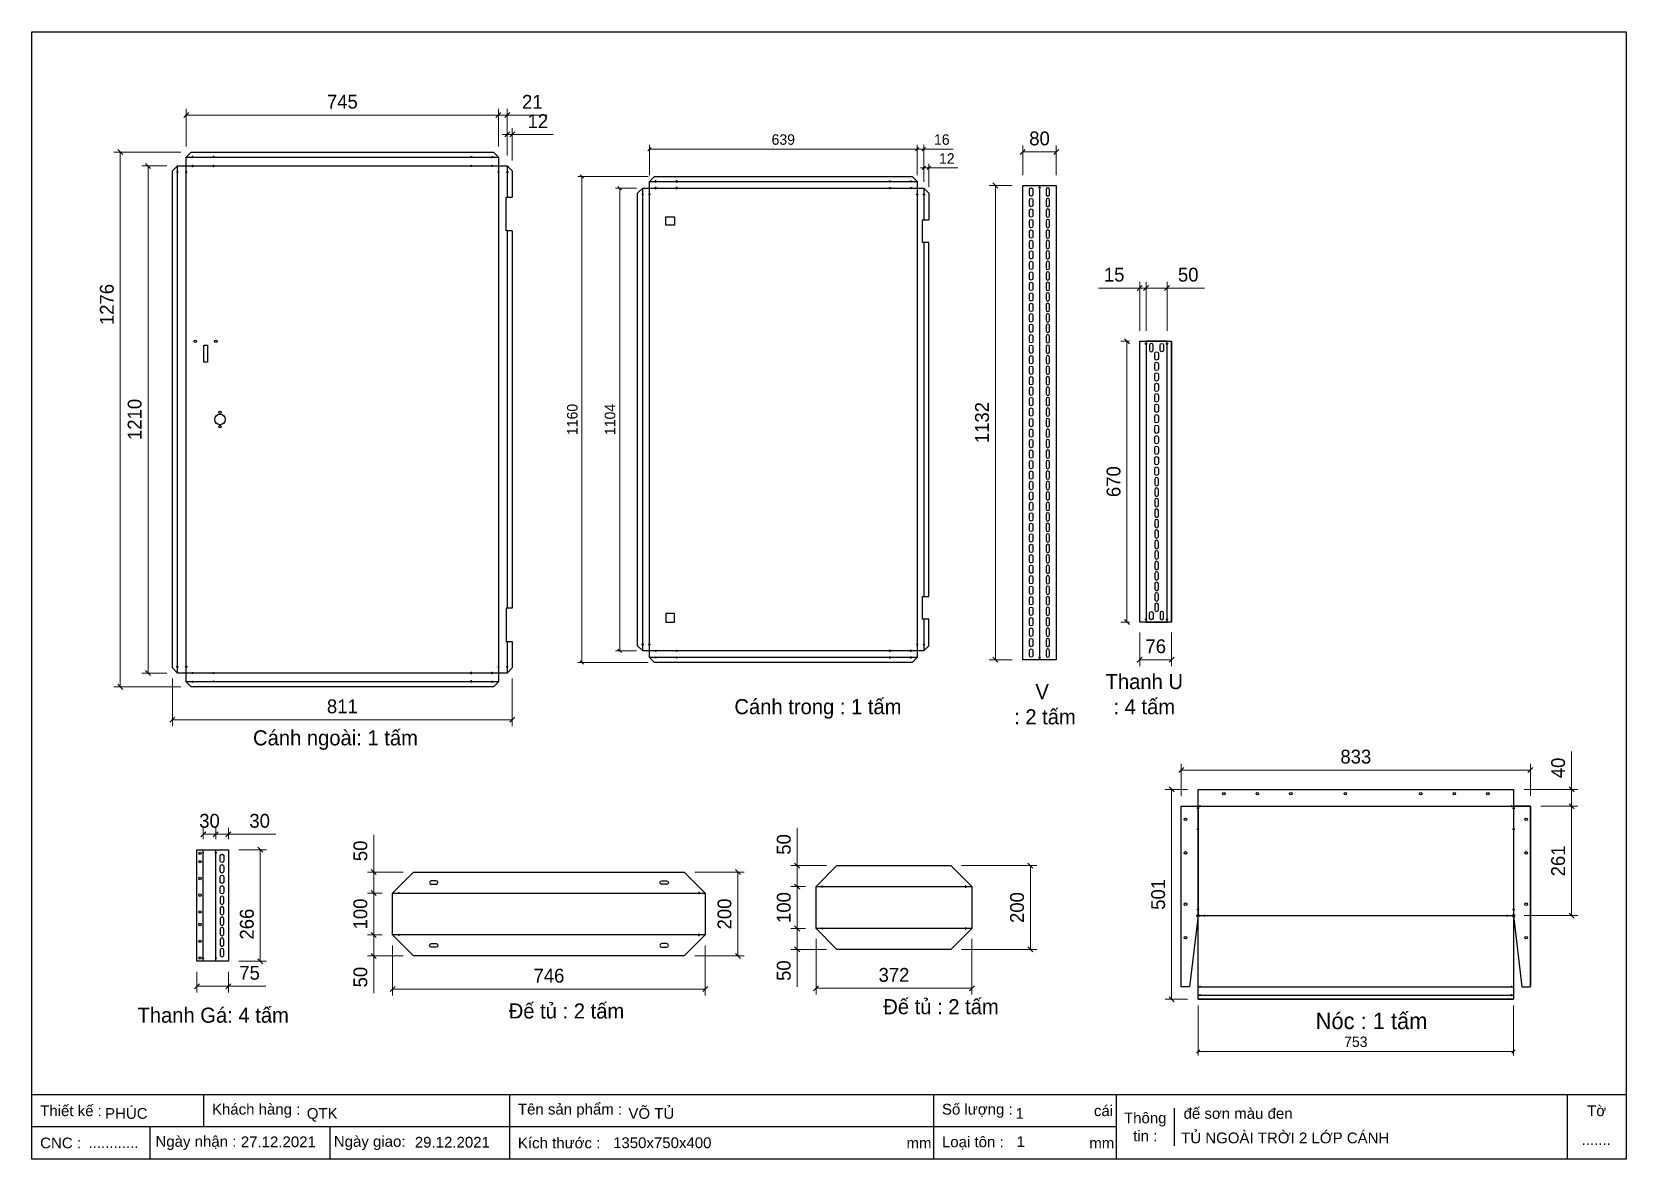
# Model space of a CAD drawing. Header units: millimetres. Extents: x 0 to 3804, y 0 to 2690.
import ezdxf

# ---------------------------------------------------------------- set-up
doc = ezdxf.new("R2010")
doc.units = ezdxf.units.MM
doc.layers.add('CNC', color=7, linetype='Continuous')
doc.layers.add('DIM', color=253, linetype='Continuous')
doc.styles.add('Arial', font='arial.ttf')
doc.dimstyles.new('Dim-25', dxfattribs={"dimtxt": 25, "dimasz": 8, "dimexe": 10, "dimexo": 15, "dimgap": 10, "dimtad": 1, "dimdec": 0, "dimtxsty": 'Standard', "dimblk": 'OBLIQUE', "dimcen": 10, "dimclrd": 5, "dimclre": 5, "dimclrt": 3, "dimazin": 3, "dimtfac": 1, "dimtdec": 0, "dimtmove": 0, "dimatfit": 3, "dimldrblk": 'OBLIQUE', "dimlwd": 9, "dimlwe": 9})
doc.dimstyles.new('Dim-33', dxfattribs={"dimtxt": 33, "dimasz": 12, "dimexe": 15, "dimexo": 25, "dimgap": 15, "dimtad": 1, "dimdec": 0, "dimtxsty": 'Standard', "dimblk": 'OBLIQUE', "dimcen": 10, "dimclrd": 5, "dimclre": 5, "dimclrt": 3, "dimazin": 3, "dimtfac": 1, "dimtdec": 0, "dimtmove": 0, "dimatfit": 3, "dimldrblk": 'OPEN30', "dimlwd": 9, "dimlwe": 9})

msp = doc.modelspace()

# ---------------------------------------------------------------- texts
at = {"color": 2, "attachment_point": 5}
for s, insert, char_height, width in [('Thanh U \\P: 4 tấm', (2654.3, 1109.2), 36, 775), ('V\\P : 2 tấm', (2410.6, 1085.1), 36, 775), ('Cánh trong : 1 tấm', (1875.6, 1074.2), 36, 775), ('Cánh ngoài: 1 tấm', (724.4, 999.8), 36, 575.974), ('Đế tủ : 2 tấm', (2169.3, 363.5), 36, 875), ('Thanh Gá: 4 tấm', (432.6, 343.2), 36, 775), ('Đế tủ : 2 tấm', (1275.6, 353.3), 36, 775), ('Nóc : 1 tấm', (3196.5, 329.4), 39, 974)]:
    msp.add_mtext(s, dxfattribs=dict(at, insert=insert, char_height=char_height, width=width))

# ---------------------------------------------------------------- blocks, each defined once
blk = doc.blocks.new('*D1')
at = {"color": 0, "linetype": 'ByBlock', "lineweight": -2}
for p, q in [((1690.5, 678.9), (1678.5, 690.9)), ((1678.5, 490.9), (1690.5, 478.9))]:
    blk.add_line(p, q, dxfattribs=at)
at = {"layer": 'Defpoints', "color": 0, "transparency": 16777216}
for p in [(1556.7, 684.9), (1556.7, 484.9), (1684.5, 484.9)]:
    blk.add_point(p, dxfattribs=at)
at = {"layer": 'DIM', "color": 5, "lineweight": 9, "transparency": 16777216}
for p, q in [((1581.7, 684.9), (1699.5, 684.9)), ((1684.5, 684.9), (1684.5, 484.9)), ((1581.7, 484.9), (1699.5, 484.9))]:
    blk.add_line(p, q, dxfattribs=at)
at = {"layer": 'DIM', "color": 3, "transparency": 16777216, "insert": (1652.7, 584.9), "char_height": 33, "attachment_point": 5, "rotation": 90}
blk.add_mtext('200', dxfattribs=at)
blk = doc.blocks.new('_Oblique')
at = {"color": 0, "linetype": 'ByBlock', "lineweight": -2}
blk.add_line((-0.5, -0.5), (0.5, 0.5), dxfattribs=at)
blk = doc.blocks.new('_Open30')
at = {"color": 0, "linetype": 'ByBlock', "lineweight": -2}
for p, q in [((-1, 0.27), (0, 0)), ((0, 0), (-1, -0.27)), ((0, 0), (-1, 0))]:
    blk.add_line(p, q, dxfattribs=at)
blk = doc.blocks.new('*D2')
at = {"color": 0, "linetype": 'ByBlock', "lineweight": -2}
for p, q in [((866.7, 411.7), (854.7, 399.7)), ((1600.7, 399.7), (1612.7, 411.7))]:
    blk.add_line(p, q, dxfattribs=at)
at = {"layer": 'Defpoints', "color": 0, "transparency": 16777216}
for p in [(860.7, 534.9), (1606.7, 534.9), (1606.7, 405.7)]:
    blk.add_point(p, dxfattribs=at)
at = {"layer": 'DIM', "color": 5, "lineweight": 9, "transparency": 16777216}
for p, q in [((860.7, 509.9), (860.7, 390.7)), ((1606.7, 509.9), (1606.7, 390.7)), ((860.7, 405.7), (1606.7, 405.7))]:
    blk.add_line(p, q, dxfattribs=at)
at = {"layer": 'DIM', "color": 3, "transparency": 16777216, "insert": (1233.7, 437.6), "char_height": 33, "attachment_point": 5}
blk.add_mtext('746', dxfattribs=at)
blk = doc.blocks.new('*D3')
at = {"color": 0, "linetype": 'ByBlock', "lineweight": -2}
for p, q in [((821.8, 628.9), (809.8, 640.9)), ((809.8, 540.9), (821.8, 528.9))]:
    blk.add_line(p, q, dxfattribs=at)
at = {"layer": 'Defpoints', "color": 0, "transparency": 16777216}
for p in [(860.7, 634.9), (815.8, 534.9), (860.7, 534.9)]:
    blk.add_point(p, dxfattribs=at)
at = {"layer": 'DIM', "color": 5, "lineweight": 9, "transparency": 16777216}
for p, q in [((835.7, 634.9), (800.8, 634.9)), ((815.8, 634.9), (815.8, 534.9)), ((835.7, 534.9), (800.8, 534.9))]:
    blk.add_line(p, q, dxfattribs=at)
at = {"layer": 'DIM', "color": 3, "transparency": 16777216, "insert": (783.9, 584.9), "char_height": 33, "attachment_point": 5, "rotation": 90}
blk.add_mtext('100', dxfattribs=at)
blk = doc.blocks.new('*D4')
at = {"color": 0, "linetype": 'ByBlock', "lineweight": -2}
for p, q in [((821.8, 678.9), (809.8, 690.9)), ((809.8, 640.9), (821.8, 628.9))]:
    blk.add_line(p, q, dxfattribs=at)
at = {"layer": 'Defpoints', "color": 0, "transparency": 16777216}
for p in [(815.8, 684.9), (910.7, 684.9), (860.7, 634.9)]:
    blk.add_point(p, dxfattribs=at)
at = {"layer": 'DIM', "color": 5, "lineweight": 9, "transparency": 16777216}
for p, q in [((815.8, 684.9), (815.8, 774)), ((885.7, 684.9), (800.8, 684.9)), ((815.8, 634.9), (815.8, 684.9)), ((835.7, 634.9), (800.8, 634.9))]:
    blk.add_line(p, q, dxfattribs=at)
at = {"layer": 'DIM', "color": 3, "transparency": 16777216, "insert": (783.9, 735.5), "char_height": 33, "attachment_point": 5, "rotation": 90}
blk.add_mtext('50', dxfattribs=at)
blk = doc.blocks.new('*D5')
at = {"color": 0, "linetype": 'ByBlock', "lineweight": -2}
for p, q in [((821.8, 528.9), (809.8, 540.9)), ((809.8, 490.9), (821.8, 478.9))]:
    blk.add_line(p, q, dxfattribs=at)
at = {"layer": 'Defpoints', "color": 0, "transparency": 16777216}
for p in [(860.7, 534.9), (815.8, 484.9), (910.7, 484.9)]:
    blk.add_point(p, dxfattribs=at)
at = {"layer": 'DIM', "color": 5, "lineweight": 9, "transparency": 16777216}
for p, q in [((835.7, 534.9), (800.8, 534.9)), ((815.8, 534.9), (815.8, 484.9)), ((885.7, 484.9), (800.8, 484.9)), ((815.8, 484.9), (815.8, 395.7))]:
    blk.add_line(p, q, dxfattribs=at)
at = {"layer": 'DIM', "color": 3, "transparency": 16777216, "insert": (783.9, 434.3), "char_height": 33, "attachment_point": 5, "rotation": 90}
blk.add_mtext('50', dxfattribs=at)
blk = doc.blocks.new('ovan8.5x20')
at = {"layer": 'CNC', "color": 2, "lineweight": -3}
for p, q in [((5.7, 4.2), (-5.8, 4.2)), ((-5.8, -4.2), (5.7, -4.2))]:
    blk.add_line(p, q, dxfattribs=at)
for centre, start, end in [((-5.8, 0), 90, 270), ((5.7, 0), 270, 90)]:
    blk.add_arc(centre, 4.25, start, end, dxfattribs=at)
blk = doc.blocks.new('f3daunguoc')
at = {"layer": 'CNC', "color": 2, "lineweight": -3}
blk.add_circle((0, 0), 1.5, dxfattribs=at)
blk = doc.blocks.new('KHUNG CHUẨN')
at = {"color": 7}
for p, q in [((19889.2, -28535.2), (16919.2, -28535.2)), ((17239.2, -28535.2), (17239.2, -28595.2)), ((17809.2, -28535.2), (17809.2, -28655.2)), ((18599.2, -28535.2), (18599.2, -28655.2)), ((18939.2, -28535.2), (18939.2, -28655.2)), ((19779.2, -28535.2), (19779.2, -28655.2)), ((19047.6, -28560.2), (19047.6, -28630.2)), ((18939.2, -28595.2), (16919.2, -28595.2)), ((17139.2, -28595.2), (17139.2, -28655.2)), ((17474.2, -28595.2), (17474.2, -28655.2))]:
    blk.add_line(p, q, dxfattribs=at)
blk.add_lwpolyline([(16919.2, -26555.2), (19889.2, -26555.2), (19889.2, -28655.2), (16919.2, -28655.2)], close=True, dxfattribs=at)
at = {"color": 2, "char_height": 20, "style": 'Arial'}
for s, insert, width, attachment_point in [('  Thiết kế :', (16919.2, -28565.2), 917.634, 4), ('  Khách hàng :', (17239.2, -28565.2), 917.634, 4), ('  Tên sản phẩm :', (17809.2, -28565.2), 917.634, 4), ('  Số lượng :', (18599.2, -28565.2), 917.634, 4), ('cái', (18897.9, -28565.2), 63.517, 4), ('Thông\\Ptin :', (18993.4, -28595.2), 108.311, 5), ('Tờ', (19834.2, -28565.2), 110, 5), ('  CNC :', (16919.2, -28625.2), 917.634, 4), ('  Ngày nhận :', (17134, -28625.2), 556.651, 4), ('  Ngày giao:', (17466.3, -28625.2), 556.651, 4), ('  Kích thước :', (17809.2, -28625.2), 917.634, 4), ('mm', (18548.6, -28625.2), 73.831, 4), ('  Loại tôn :', (18599.2, -28625.2), 917.634, 4), ('mm', (18889.2, -28625.2), 917.634, 4)]:
    blk.add_mtext(s, dxfattribs=dict(at, insert=insert, width=width, attachment_point=attachment_point))
at = {"color": 3, "style": 'Arial'}
for tag, p in [('#01', (17055.6, -28580.1)), ('#02', (17431.4, -28580.1)), ('#03', (18030.6, -28580.1)), ('#08', (18751.7, -28580.1)), ('#10', (19064.8, -28580.1)), ('#04', (17024.8, -28634.6)), ('#05', (17308.5, -28633)), ('#06', (17632.7, -28633.7)), ('#07', (18002, -28634.7)), ('#09', (18753.8, -28632.6)), ('#11', (19060.3, -28625.7)), ('#12', (19806.5, -28628.9))]:
    blk.add_attdef(tag, p, '', height=20, dxfattribs=at)
blk = doc.blocks.new('*D6')
at = {"color": 0, "linetype": 'ByBlock', "lineweight": -2}
for p, q in [((1128.3, 2439.2), (1140.3, 2451.2)), ((1152.3, 2451.2), (1140.3, 2439.2))]:
    blk.add_line(p, q, dxfattribs=at)
at = {"layer": 'Defpoints', "color": 0, "transparency": 16777216}
for p in [(1146.3, 2445.2), (1134.3, 2369.9), (1146.3, 2357.9)]:
    blk.add_point(p, dxfattribs=at)
at = {"layer": 'DIM', "color": 5, "lineweight": 9, "transparency": 16777216}
for p, q in [((1134.3, 2445.2), (1122.3, 2445.2)), ((1134.3, 2394.9), (1134.3, 2460.2)), ((1134.3, 2445.2), (1146.3, 2445.2)), ((1146.3, 2382.9), (1146.3, 2460.2)), ((1146.3, 2445.2), (1244.1, 2445.2))]:
    blk.add_line(p, q, dxfattribs=at)
at = {"layer": 'DIM', "color": 3, "transparency": 16777216, "insert": (1207.2, 2476.7), "char_height": 33, "attachment_point": 5}
blk.add_mtext('12', dxfattribs=at)
blk = doc.blocks.new('*D7')
at = {"color": 0, "linetype": 'ByBlock', "lineweight": -2}
for p, q in [((1107.3, 2485.2), (1119.3, 2497.2)), ((1140.3, 2497.2), (1128.3, 2485.2))]:
    blk.add_line(p, q, dxfattribs=at)
at = {"layer": 'Defpoints', "color": 0, "transparency": 16777216}
for p in [(1134.3, 2491.2), (1113.3, 2390.9), (1134.3, 2369.9)]:
    blk.add_point(p, dxfattribs=at)
at = {"layer": 'DIM', "color": 5, "lineweight": 9, "transparency": 16777216}
for p, q in [((1113.3, 2491.2), (1101.3, 2491.2)), ((1113.3, 2415.9), (1113.3, 2506.2)), ((1113.3, 2491.2), (1134.3, 2491.2)), ((1134.3, 2394.9), (1134.3, 2506.2)), ((1134.3, 2491.2), (1229.7, 2491.2))]:
    blk.add_line(p, q, dxfattribs=at)
at = {"layer": 'DIM', "color": 3, "transparency": 16777216, "insert": (1194, 2522.8), "char_height": 33, "attachment_point": 5}
blk.add_mtext('21', dxfattribs=at)
blk = doc.blocks.new('*D8')
at = {"color": 0, "linetype": 'ByBlock', "lineweight": -2}
for p, q in [((374.3, 2497.2), (362.3, 2485.2)), ((1107.3, 2485.2), (1119.3, 2497.2))]:
    blk.add_line(p, q, dxfattribs=at)
at = {"layer": 'Defpoints', "color": 0, "transparency": 16777216}
for p in [(368.3, 2491.2), (368.3, 2390.9), (1113.3, 2390.9)]:
    blk.add_point(p, dxfattribs=at)
at = {"layer": 'DIM', "color": 5, "lineweight": 9, "transparency": 16777216}
for p, q in [((368.3, 2415.9), (368.3, 2506.2)), ((1113.3, 2491.2), (368.3, 2491.2)), ((1113.3, 2415.9), (1113.3, 2506.2))]:
    blk.add_line(p, q, dxfattribs=at)
at = {"layer": 'DIM', "color": 3, "transparency": 16777216, "insert": (740.8, 2523), "char_height": 33, "attachment_point": 5}
blk.add_mtext('745', dxfattribs=at)
blk = doc.blocks.new('*D9')
at = {"color": 0, "linetype": 'ByBlock', "lineweight": -2}
for p, q in [((216.9, 2396.9), (204.9, 2408.9)), ((204.9, 1132.9), (216.9, 1120.9))]:
    blk.add_line(p, q, dxfattribs=at)
at = {"layer": 'Defpoints', "color": 0, "transparency": 16777216}
for p in [(380.3, 2402.9), (210.9, 1126.9), (380.3, 1126.9)]:
    blk.add_point(p, dxfattribs=at)
at = {"layer": 'DIM', "color": 5, "lineweight": 9, "transparency": 16777216}
for p, q in [((355.3, 2402.9), (195.9, 2402.9)), ((210.9, 2402.9), (210.9, 1126.9)), ((355.3, 1126.9), (195.9, 1126.9))]:
    blk.add_line(p, q, dxfattribs=at)
at = {"layer": 'DIM', "color": 3, "transparency": 16777216, "insert": (179, 2039.1), "char_height": 33, "attachment_point": 5, "rotation": 90}
blk.add_mtext('1276', dxfattribs=at)
blk = doc.blocks.new('*D10')
at = {"color": 0, "linetype": 'ByBlock', "lineweight": -2}
for p, q in [((283.2, 2363.9), (271.2, 2375.9)), ((271.2, 1165.9), (283.2, 1153.9))]:
    blk.add_line(p, q, dxfattribs=at)
at = {"layer": 'Defpoints', "color": 0, "transparency": 16777216}
for p in [(347.3, 2369.9), (277.2, 1159.9), (347.3, 1159.9)]:
    blk.add_point(p, dxfattribs=at)
at = {"layer": 'DIM', "color": 5, "lineweight": 9, "transparency": 16777216}
for p, q in [((322.3, 2369.9), (262.2, 2369.9)), ((277.2, 2369.9), (277.2, 1159.9)), ((322.3, 1159.9), (262.2, 1159.9))]:
    blk.add_line(p, q, dxfattribs=at)
at = {"layer": 'DIM', "color": 3, "transparency": 16777216, "insert": (245.3, 1764.9), "char_height": 33, "attachment_point": 5, "rotation": 90}
blk.add_mtext('1210', dxfattribs=at)
blk = doc.blocks.new('*D11')
at = {"color": 0, "linetype": 'ByBlock', "lineweight": -2}
for p, q in [((341.3, 1054.3), (329.3, 1042.3)), ((1140.3, 1042.3), (1152.3, 1054.3))]:
    blk.add_line(p, q, dxfattribs=at)
at = {"layer": 'Defpoints', "color": 0, "transparency": 16777216}
for p in [(335.3, 1171.9), (1146.3, 1171.9), (1146.3, 1048.3)]:
    blk.add_point(p, dxfattribs=at)
at = {"layer": 'DIM', "color": 5, "lineweight": 9, "transparency": 16777216}
for p, q in [((335.3, 1146.9), (335.3, 1033.3)), ((1146.3, 1146.9), (1146.3, 1033.3)), ((335.3, 1048.3), (1146.3, 1048.3))]:
    blk.add_line(p, q, dxfattribs=at)
at = {"layer": 'DIM', "color": 3, "transparency": 16777216, "insert": (740.8, 1080.1), "char_height": 33, "attachment_point": 5}
blk.add_mtext('811', dxfattribs=at)
blk = doc.blocks.new('*D12')
at = {"color": 0, "linetype": 'ByBlock', "lineweight": -2}
for p, q in [((2124.4, 2361.1), (2132.4, 2369.1)), ((2144.4, 2369.1), (2136.4, 2361.1))]:
    blk.add_line(p, q, dxfattribs=at)
at = {"layer": 'Defpoints', "color": 0, "transparency": 16777216}
for p in [(2140.4, 2365.1), (2128.4, 2316.9), (2140.4, 2304.9)]:
    blk.add_point(p, dxfattribs=at)
at = {"layer": 'DIM', "color": 5, "lineweight": 9, "transparency": 16777216}
for p, q in [((2128.4, 2365.1), (2120.4, 2365.1)), ((2128.4, 2331.9), (2128.4, 2375.1)), ((2128.4, 2365.1), (2140.4, 2365.1)), ((2140.4, 2319.9), (2140.4, 2375.1)), ((2140.4, 2365.1), (2209.6, 2365.1))]:
    blk.add_line(p, q, dxfattribs=at)
at = {"layer": 'DIM', "color": 3, "transparency": 16777216, "insert": (2183, 2387.6), "char_height": 25, "attachment_point": 5}
blk.add_mtext('12', dxfattribs=at)
blk = doc.blocks.new('*D13')
at = {"color": 0, "linetype": 'ByBlock', "lineweight": -2}
for p, q in [((2108.4, 2405.8), (2116.4, 2413.8)), ((2132.4, 2413.8), (2124.4, 2405.8))]:
    blk.add_line(p, q, dxfattribs=at)
at = {"layer": 'Defpoints', "color": 0, "transparency": 16777216}
for p in [(2128.4, 2409.8), (2112.4, 2332.9), (2128.4, 2316.9)]:
    blk.add_point(p, dxfattribs=at)
at = {"layer": 'DIM', "color": 5, "lineweight": 9, "transparency": 16777216}
for p, q in [((2112.4, 2409.8), (2104.4, 2409.8)), ((2112.4, 2347.9), (2112.4, 2419.8)), ((2112.4, 2409.8), (2128.4, 2409.8)), ((2128.4, 2331.9), (2128.4, 2419.8)), ((2128.4, 2409.8), (2197.9, 2409.8))]:
    blk.add_line(p, q, dxfattribs=at)
at = {"layer": 'DIM', "color": 3, "transparency": 16777216, "insert": (2171.1, 2432.6), "char_height": 25, "attachment_point": 5}
blk.add_mtext('16', dxfattribs=at)
blk = doc.blocks.new('*D14')
at = {"color": 0, "linetype": 'ByBlock', "lineweight": -2}
for p, q in [((1477.4, 2413.8), (1469.4, 2405.8)), ((2108.4, 2405.8), (2116.4, 2413.8))]:
    blk.add_line(p, q, dxfattribs=at)
at = {"layer": 'Defpoints', "color": 0, "transparency": 16777216}
for p in [(1473.4, 2409.8), (1473.4, 2332.9), (2112.4, 2332.9)]:
    blk.add_point(p, dxfattribs=at)
at = {"layer": 'DIM', "color": 5, "lineweight": 9, "transparency": 16777216}
for p, q in [((1473.4, 2347.9), (1473.4, 2419.8)), ((2112.4, 2409.8), (1473.4, 2409.8)), ((2112.4, 2347.9), (2112.4, 2419.8))]:
    blk.add_line(p, q, dxfattribs=at)
at = {"layer": 'DIM', "color": 3, "transparency": 16777216, "insert": (1792.9, 2432.6), "char_height": 25, "attachment_point": 5}
blk.add_mtext('639', dxfattribs=at)
blk = doc.blocks.new('*D15')
at = {"color": 0, "linetype": 'ByBlock', "lineweight": -2}
for p, q in [((1316.3, 2340.9), (1308.3, 2348.9)), ((1308.3, 1188.9), (1316.3, 1180.9))]:
    blk.add_line(p, q, dxfattribs=at)
at = {"layer": 'Defpoints', "color": 0, "transparency": 16777216}
for p in [(1485.4, 2344.9), (1312.3, 1184.9), (1485.4, 1184.9)]:
    blk.add_point(p, dxfattribs=at)
at = {"layer": 'DIM', "color": 5, "lineweight": 9, "transparency": 16777216}
for p, q in [((1470.4, 2344.9), (1302.3, 2344.9)), ((1312.3, 2344.9), (1312.3, 1184.9)), ((1470.4, 1184.9), (1302.3, 1184.9))]:
    blk.add_line(p, q, dxfattribs=at)
at = {"layer": 'DIM', "color": 3, "transparency": 16777216, "insert": (1289.6, 1764.9), "char_height": 25, "attachment_point": 5, "rotation": 90}
blk.add_mtext('1160', dxfattribs=at)
blk = doc.blocks.new('*D16')
at = {"color": 0, "linetype": 'ByBlock', "lineweight": -2}
for p, q in [((1406.5, 2312.9), (1398.5, 2320.9)), ((1398.5, 1216.9), (1406.5, 1208.9))]:
    blk.add_line(p, q, dxfattribs=at)
at = {"layer": 'Defpoints', "color": 0, "transparency": 16777216}
for p in [(1402.5, 2316.9), (1457.4, 2316.9), (1457.4, 1212.9)]:
    blk.add_point(p, dxfattribs=at)
at = {"layer": 'DIM', "color": 5, "lineweight": 9, "transparency": 16777216}
for p, q in [((1442.4, 2316.9), (1392.5, 2316.9)), ((1402.5, 1212.9), (1402.5, 2316.9)), ((1442.4, 1212.9), (1392.5, 1212.9))]:
    blk.add_line(p, q, dxfattribs=at)
at = {"layer": 'DIM', "color": 3, "transparency": 16777216, "insert": (1379.7, 1764.9), "char_height": 25, "attachment_point": 5, "rotation": 90}
blk.add_mtext('1104', dxfattribs=at)
blk = doc.blocks.new('*D17')
at = {"color": 0, "linetype": 'ByBlock', "lineweight": -2}
for p, q in [((2370.3, 2409.4), (2358.3, 2397.4)), ((2438.3, 2397.4), (2450.3, 2409.4))]:
    blk.add_line(p, q, dxfattribs=at)
at = {"layer": 'Defpoints', "color": 0, "ltscale": 3, "transparency": 16777216}
for p in [(2444.3, 2403.4), (2364.3, 2323.1), (2444.3, 2323.1)]:
    blk.add_point(p, dxfattribs=at)
at = {"layer": 'DIM', "color": 5, "lineweight": 9, "ltscale": 3, "transparency": 16777216}
for p, q in [((2364.3, 2348.1), (2364.3, 2418.4)), ((2364.3, 2403.4), (2444.3, 2403.4)), ((2444.3, 2348.1), (2444.3, 2418.4))]:
    blk.add_line(p, q, dxfattribs=at)
at = {"layer": 'DIM', "color": 3, "ltscale": 3, "transparency": 16777216, "insert": (2404.3, 2435.2), "char_height": 33, "attachment_point": 5}
blk.add_mtext('80', dxfattribs=at)
blk = doc.blocks.new('*D18')
at = {"color": 0, "linetype": 'ByBlock', "lineweight": -2}
for p, q in [((2305.2, 2317.1), (2293.2, 2329.1)), ((2293.2, 1197.6), (2305.2, 1185.6))]:
    blk.add_line(p, q, dxfattribs=at)
at = {"layer": 'Defpoints', "color": 0, "ltscale": 3, "transparency": 16777216}
for p in [(2364.3, 2323.1), (2299.2, 1191.6), (2364.3, 1191.6)]:
    blk.add_point(p, dxfattribs=at)
at = {"layer": 'DIM', "color": 5, "lineweight": 9, "ltscale": 3, "transparency": 16777216}
for p, q in [((2339.3, 2323.1), (2284.2, 2323.1)), ((2299.2, 2323.1), (2299.2, 1191.6)), ((2339.3, 1191.6), (2284.2, 1191.6))]:
    blk.add_line(p, q, dxfattribs=at)
at = {"layer": 'DIM', "color": 3, "ltscale": 3, "transparency": 16777216, "insert": (2267.3, 1757.4), "char_height": 33, "attachment_point": 5, "rotation": 90}
blk.add_mtext('1132', dxfattribs=at)
blk = doc.blocks.new('*D19')
at = {"color": 0, "linetype": 'ByBlock', "lineweight": -2}
for p, q in [((2619, 1945.5), (2607, 1957.5)), ((2607, 1287.5), (2619, 1275.5))]:
    blk.add_line(p, q, dxfattribs=at)
at = {"layer": 'Defpoints', "color": 0, "ltscale": 3, "transparency": 16777216}
for p in [(2613, 1951.5), (2643.6, 1951.5), (2643.6, 1281.5)]:
    blk.add_point(p, dxfattribs=at)
at = {"layer": 'DIM', "color": 5, "lineweight": 9, "ltscale": 3, "transparency": 16777216}
for p, q in [((2618.6, 1951.5), (2598, 1951.5)), ((2613, 1281.5), (2613, 1951.5)), ((2618.6, 1281.5), (2598, 1281.5))]:
    blk.add_line(p, q, dxfattribs=at)
at = {"layer": 'DIM', "color": 3, "ltscale": 3, "transparency": 16777216, "insert": (2581.1, 1616.5), "char_height": 33, "attachment_point": 5, "rotation": 90}
blk.add_mtext('670', dxfattribs=at)
blk = doc.blocks.new('*D20')
at = {"color": 0, "linetype": 'ByBlock', "lineweight": -2}
for p, q in [((2649.6, 1197.6), (2637.6, 1185.6)), ((2713.6, 1185.6), (2725.6, 1197.6))]:
    blk.add_line(p, q, dxfattribs=at)
at = {"layer": 'Defpoints', "color": 0, "ltscale": 3, "transparency": 16777216}
for p in [(2643.6, 1281.5), (2719.6, 1281.5), (2719.6, 1191.6)]:
    blk.add_point(p, dxfattribs=at)
at = {"layer": 'DIM', "color": 5, "lineweight": 9, "ltscale": 3, "transparency": 16777216}
for p, q in [((2643.6, 1256.5), (2643.6, 1176.6)), ((2719.6, 1256.5), (2719.6, 1176.6)), ((2643.6, 1191.6), (2719.6, 1191.6))]:
    blk.add_line(p, q, dxfattribs=at)
at = {"layer": 'DIM', "color": 3, "ltscale": 3, "transparency": 16777216, "insert": (2681.6, 1223.5), "char_height": 33, "attachment_point": 5}
blk.add_mtext('76', dxfattribs=at)
blk = doc.blocks.new('*D21')
at = {"color": 0, "linetype": 'ByBlock', "lineweight": -2}
for p, q in [((2637.6, 2072.3), (2649.6, 2084.3)), ((2664.6, 2084.3), (2652.6, 2072.3))]:
    blk.add_line(p, q, dxfattribs=at)
at = {"layer": 'Defpoints', "color": 0, "ltscale": 3, "transparency": 16777216}
for p in [(2643.6, 2078.3), (2643.6, 1951.5), (2658.6, 1951.5)]:
    blk.add_point(p, dxfattribs=at)
at = {"layer": 'DIM', "color": 5, "lineweight": 9, "ltscale": 3, "transparency": 16777216}
for p, q in [((2643.6, 1976.5), (2643.6, 2093.3)), ((2658.6, 1976.5), (2658.6, 2093.3)), ((2643.6, 2078.3), (2545.2, 2078.3)), ((2658.6, 2078.3), (2643.6, 2078.3)), ((2658.6, 2078.3), (2670.6, 2078.3))]:
    blk.add_line(p, q, dxfattribs=at)
at = {"layer": 'DIM', "color": 3, "ltscale": 3, "transparency": 16777216, "insert": (2582.4, 2110.2), "char_height": 33, "attachment_point": 5}
blk.add_mtext('15', dxfattribs=at)
blk = doc.blocks.new('*D22')
at = {"color": 0, "linetype": 'ByBlock', "lineweight": -2}
for p, q in [((2664.6, 2084.3), (2652.6, 2072.3)), ((2702.6, 2072.3), (2714.6, 2084.3))]:
    blk.add_line(p, q, dxfattribs=at)
at = {"layer": 'Defpoints', "color": 0, "ltscale": 3, "transparency": 16777216}
for p in [(2708.6, 2078.3), (2658.6, 1951.5), (2708.6, 1951.5)]:
    blk.add_point(p, dxfattribs=at)
at = {"layer": 'DIM', "color": 5, "lineweight": 9, "ltscale": 3, "transparency": 16777216}
for p, q in [((2658.6, 1976.5), (2658.6, 2093.3)), ((2708.6, 1976.5), (2708.6, 2093.3)), ((2658.6, 2078.3), (2708.6, 2078.3)), ((2708.6, 2078.3), (2797.7, 2078.3))]:
    blk.add_line(p, q, dxfattribs=at)
at = {"layer": 'DIM', "color": 3, "ltscale": 3, "transparency": 16777216, "insert": (2759.2, 2110.2), "char_height": 33, "attachment_point": 5}
blk.add_mtext('50', dxfattribs=at)
blk = doc.blocks.new('*D23')
at = {"color": 0, "linetype": 'ByBlock', "lineweight": -2}
for p, q in [((551, 732.2), (539, 744.2)), ((539, 478.2), (551, 466.2))]:
    blk.add_line(p, q, dxfattribs=at)
at = {"layer": 'Defpoints', "color": 0, "transparency": 16777216}
for p in [(468.8, 738.2), (468.8, 472.2), (545, 472.2)]:
    blk.add_point(p, dxfattribs=at)
at = {"layer": 'DIM', "color": 5, "lineweight": 9, "transparency": 16777216}
for p, q in [((493.8, 738.2), (560, 738.2)), ((545, 738.2), (545, 472.2)), ((493.8, 472.2), (560, 472.2))]:
    blk.add_line(p, q, dxfattribs=at)
at = {"layer": 'DIM', "color": 3, "transparency": 16777216, "insert": (513.1, 560.7), "char_height": 33, "attachment_point": 5, "rotation": 90}
blk.add_mtext('266', dxfattribs=at)
blk = doc.blocks.new('*D24')
at = {"color": 0, "linetype": 'ByBlock', "lineweight": -2}
for p, q in [((399.8, 418.6), (387.8, 406.6)), ((462.8, 406.6), (474.8, 418.6))]:
    blk.add_line(p, q, dxfattribs=at)
at = {"layer": 'Defpoints', "color": 0, "transparency": 16777216}
for p in [(393.8, 472.2), (468.8, 472.2), (468.8, 412.6)]:
    blk.add_point(p, dxfattribs=at)
at = {"layer": 'DIM', "color": 5, "lineweight": 9, "transparency": 16777216}
for p, q in [((393.8, 447.2), (393.8, 397.6)), ((468.8, 447.2), (468.8, 397.6)), ((393.8, 412.6), (468.8, 412.6)), ((468.8, 412.6), (558, 412.6))]:
    blk.add_line(p, q, dxfattribs=at)
at = {"layer": 'DIM', "color": 3, "transparency": 16777216, "insert": (519.4, 444.4), "char_height": 33, "attachment_point": 5}
blk.add_mtext('75', dxfattribs=at)
blk = doc.blocks.new('*D25')
at = {"color": 0, "linetype": 'ByBlock', "lineweight": -2}
for p, q in [((414.8, 781.2), (402.8, 769.2)), ((432.8, 769.2), (444.8, 781.2))]:
    blk.add_line(p, q, dxfattribs=at)
at = {"layer": 'Defpoints', "color": 0, "transparency": 16777216}
for p in [(438.8, 775.2), (408.8, 738.2), (438.8, 738.2)]:
    blk.add_point(p, dxfattribs=at)
at = {"layer": 'DIM', "color": 5, "lineweight": 9, "transparency": 16777216}
for p, q in [((408.8, 763.2), (408.8, 790.2)), ((408.8, 775.2), (438.8, 775.2)), ((438.8, 763.2), (438.8, 790.2))]:
    blk.add_line(p, q, dxfattribs=at)
at = {"layer": 'DIM', "color": 3, "transparency": 16777216, "insert": (423.8, 807), "char_height": 33, "attachment_point": 5}
blk.add_mtext('30', dxfattribs=at)
blk = doc.blocks.new('*D26')
at = {"color": 0, "linetype": 'ByBlock', "lineweight": -2}
for p, q in [((444.8, 781.2), (432.8, 769.2)), ((462.8, 769.2), (474.8, 781.2))]:
    blk.add_line(p, q, dxfattribs=at)
at = {"layer": 'Defpoints', "color": 0, "transparency": 16777216}
for p in [(468.8, 775.2), (438.8, 738.2), (468.8, 738.2)]:
    blk.add_point(p, dxfattribs=at)
at = {"layer": 'DIM', "color": 5, "lineweight": 9, "transparency": 16777216}
for p, q in [((438.8, 763.2), (438.8, 790.2)), ((438.8, 775.2), (468.8, 775.2)), ((468.8, 763.2), (468.8, 790.2)), ((468.8, 775.2), (582.1, 775.2))]:
    blk.add_line(p, q, dxfattribs=at)
at = {"layer": 'DIM', "color": 3, "transparency": 16777216, "insert": (543.5, 807), "char_height": 33, "attachment_point": 5}
blk.add_mtext('30', dxfattribs=at)
blk = doc.blocks.new('f2dauxuoi')
at = {"layer": 'CNC', "color": 2, "lineweight": -3}
blk.add_circle((0, 0), 1, dxfattribs=at)
blk = doc.blocks.new('*D27')
at = {"color": 0, "linetype": 'ByBlock', "lineweight": -2}
for p, q in [((2388.7, 694.3), (2376.7, 706.3)), ((2376.7, 506.3), (2388.7, 494.3))]:
    blk.add_line(p, q, dxfattribs=at)
at = {"layer": 'Defpoints', "color": 0, "transparency": 16777216}
for p in [(2193, 700.3), (2193, 500.3), (2382.7, 500.3)]:
    blk.add_point(p, dxfattribs=at)
at = {"layer": 'DIM', "color": 5, "lineweight": 9, "transparency": 16777216}
for p, q in [((2218, 700.3), (2397.7, 700.3)), ((2382.7, 700.3), (2382.7, 500.3)), ((2218, 500.3), (2397.7, 500.3))]:
    blk.add_line(p, q, dxfattribs=at)
at = {"layer": 'DIM', "color": 3, "transparency": 16777216, "insert": (2350.9, 600.3), "char_height": 33, "attachment_point": 5, "rotation": 90}
blk.add_mtext('200', dxfattribs=at)
blk = doc.blocks.new('*D28')
at = {"color": 0, "linetype": 'ByBlock', "lineweight": -2}
for p, q in [((1877, 413.6), (1865, 401.6)), ((2237, 401.6), (2249, 413.6))]:
    blk.add_line(p, q, dxfattribs=at)
at = {"layer": 'Defpoints', "color": 0, "transparency": 16777216}
for p in [(1871, 550.3), (2243, 550.3), (2243, 407.6)]:
    blk.add_point(p, dxfattribs=at)
at = {"layer": 'DIM', "color": 5, "lineweight": 9, "transparency": 16777216}
for p, q in [((1871, 525.3), (1871, 392.6)), ((2243, 525.3), (2243, 392.6)), ((1871, 407.6), (2243, 407.6))]:
    blk.add_line(p, q, dxfattribs=at)
at = {"layer": 'DIM', "color": 3, "transparency": 16777216, "insert": (2057, 439.4), "char_height": 33, "attachment_point": 5}
blk.add_mtext('372', dxfattribs=at)
blk = doc.blocks.new('*D29')
at = {"color": 0, "linetype": 'ByBlock', "lineweight": -2}
for p, q in [((1832, 644.3), (1820, 656.3)), ((1820, 556.3), (1832, 544.3))]:
    blk.add_line(p, q, dxfattribs=at)
at = {"layer": 'Defpoints', "color": 0, "transparency": 16777216}
for p in [(1871, 650.3), (1826, 550.3), (1871, 550.3)]:
    blk.add_point(p, dxfattribs=at)
at = {"layer": 'DIM', "color": 5, "lineweight": 9, "transparency": 16777216}
for p, q in [((1846, 650.3), (1811, 650.3)), ((1826, 650.3), (1826, 550.3)), ((1846, 550.3), (1811, 550.3))]:
    blk.add_line(p, q, dxfattribs=at)
at = {"layer": 'DIM', "color": 3, "transparency": 16777216, "insert": (1794.2, 600.3), "char_height": 33, "attachment_point": 5, "rotation": 90}
blk.add_mtext('100', dxfattribs=at)
blk = doc.blocks.new('*D30')
at = {"color": 0, "linetype": 'ByBlock', "lineweight": -2}
for p, q in [((1832, 694.3), (1820, 706.3)), ((1820, 656.3), (1832, 644.3))]:
    blk.add_line(p, q, dxfattribs=at)
at = {"layer": 'Defpoints', "color": 0, "transparency": 16777216}
for p in [(1826, 700.3), (1921, 700.3), (1871, 650.3)]:
    blk.add_point(p, dxfattribs=at)
at = {"layer": 'DIM', "color": 5, "lineweight": 9, "transparency": 16777216}
for p, q in [((1826, 700.3), (1826, 789.5)), ((1896, 700.3), (1811, 700.3)), ((1826, 650.3), (1826, 700.3)), ((1846, 650.3), (1811, 650.3))]:
    blk.add_line(p, q, dxfattribs=at)
at = {"layer": 'DIM', "color": 3, "transparency": 16777216, "insert": (1794.2, 750.9), "char_height": 33, "attachment_point": 5, "rotation": 90}
blk.add_mtext('50', dxfattribs=at)
blk = doc.blocks.new('*D31')
at = {"color": 0, "linetype": 'ByBlock', "lineweight": -2}
for p, q in [((1832, 544.3), (1820, 556.3)), ((1820, 506.3), (1832, 494.3))]:
    blk.add_line(p, q, dxfattribs=at)
at = {"layer": 'Defpoints', "color": 0, "transparency": 16777216}
for p in [(1871, 550.3), (1826, 500.3), (1921, 500.3)]:
    blk.add_point(p, dxfattribs=at)
at = {"layer": 'DIM', "color": 5, "lineweight": 9, "transparency": 16777216}
for p, q in [((1846, 550.3), (1811, 550.3)), ((1826, 550.3), (1826, 500.3)), ((1896, 500.3), (1811, 500.3)), ((1826, 500.3), (1826, 411.1))]:
    blk.add_line(p, q, dxfattribs=at)
at = {"layer": 'DIM', "color": 3, "transparency": 16777216, "insert": (1794.2, 449.7), "char_height": 33, "attachment_point": 5, "rotation": 90}
blk.add_mtext('50', dxfattribs=at)
blk = doc.blocks.new('*D32')
at = {"color": 0, "linetype": 'ByBlock', "lineweight": -2}
for p, q in [((3679.8, 876.1), (3667.8, 888.1)), ((3667.8, 848.1), (3679.8, 836.1))]:
    blk.add_line(p, q, dxfattribs=at)
at = {"layer": 'Defpoints', "color": 0, "transparency": 16777216}
for p in [(3535.5, 882.1), (3673.8, 882.1), (3575.5, 842.1)]:
    blk.add_point(p, dxfattribs=at)
at = {"layer": 'DIM', "color": 5, "lineweight": 9, "transparency": 16777216}
for p, q in [((3673.8, 882.1), (3673.8, 972.6)), ((3560.5, 882.1), (3688.8, 882.1)), ((3673.8, 842.1), (3673.8, 882.1)), ((3600.5, 842.1), (3688.8, 842.1))]:
    blk.add_line(p, q, dxfattribs=at)
at = {"layer": 'DIM', "color": 3, "transparency": 16777216, "insert": (3641.9, 933.4), "char_height": 33, "attachment_point": 5, "rotation": 90}
blk.add_mtext('40', dxfattribs=at)
blk = doc.blocks.new('*D33')
at = {"color": 0, "linetype": 'ByBlock', "lineweight": -2}
for p, q in [((2725.3, 876.1), (2713.3, 888.1)), ((2713.3, 387.4), (2725.3, 375.4))]:
    blk.add_line(p, q, dxfattribs=at)
at = {"layer": 'Defpoints', "color": 0, "transparency": 16777216}
for p in [(2782.5, 882.1), (2719.3, 381.4), (2782.5, 381.4)]:
    blk.add_point(p, dxfattribs=at)
at = {"layer": 'DIM', "color": 5, "lineweight": 9, "transparency": 16777216}
for p, q in [((2757.5, 882.1), (2704.3, 882.1)), ((2719.3, 882.1), (2719.3, 381.4)), ((2757.5, 381.4), (2704.3, 381.4))]:
    blk.add_line(p, q, dxfattribs=at)
at = {"layer": 'DIM', "color": 3, "transparency": 16777216, "insert": (2687.5, 631.7), "char_height": 33, "attachment_point": 5, "rotation": 90}
blk.add_mtext('501', dxfattribs=at)
blk = doc.blocks.new('*D34')
at = {"color": 0, "linetype": 'ByBlock', "lineweight": -2}
for p, q in [((2748.5, 934.3), (2736.5, 922.3)), ((3569.5, 922.3), (3581.5, 934.3))]:
    blk.add_line(p, q, dxfattribs=at)
at = {"layer": 'Defpoints', "color": 0, "transparency": 16777216}
for p in [(3575.5, 928.3), (2742.5, 842.1), (3575.5, 842.1)]:
    blk.add_point(p, dxfattribs=at)
at = {"layer": 'DIM', "color": 5, "lineweight": 9, "transparency": 16777216}
for p, q in [((2742.5, 867.1), (2742.5, 943.3)), ((2742.5, 928.3), (3575.5, 928.3)), ((3575.5, 867.1), (3575.5, 943.3))]:
    blk.add_line(p, q, dxfattribs=at)
at = {"layer": 'DIM', "color": 3, "transparency": 16777216, "insert": (3159, 960.2), "char_height": 33, "attachment_point": 5}
blk.add_mtext('833', dxfattribs=at)
blk = doc.blocks.new('*D35')
at = {"color": 0, "linetype": 'ByBlock', "lineweight": -2}
for p, q in [((3679.8, 836.1), (3667.8, 848.1)), ((3667.8, 586.9), (3679.8, 574.9))]:
    blk.add_line(p, q, dxfattribs=at)
at = {"layer": 'Defpoints', "color": 0, "transparency": 16777216}
for p in [(3575.5, 842.1), (3673.8, 842.1), (3535.5, 580.9)]:
    blk.add_point(p, dxfattribs=at)
at = {"layer": 'DIM', "color": 5, "lineweight": 9, "transparency": 16777216}
for p, q in [((3600.5, 842.1), (3688.8, 842.1)), ((3673.8, 580.9), (3673.8, 842.1)), ((3560.5, 580.9), (3688.8, 580.9))]:
    blk.add_line(p, q, dxfattribs=at)
at = {"layer": 'DIM', "color": 3, "transparency": 16777216, "insert": (3641.9, 711.5), "char_height": 33, "attachment_point": 5, "rotation": 90}
blk.add_mtext('261', dxfattribs=at)
blk = doc.blocks.new('*D36')
at = {"color": 5, "lineweight": 9, "ltscale": 3, "transparency": 16777216}
for p, q in [((2782.5, 366.4), (2782.5, 247.1)), ((3535.5, 366.4), (3535.5, 247.1)), ((2782.5, 257.1), (3535.5, 257.1))]:
    blk.add_line(p, q, dxfattribs=at)
at = {"color": 0, "linetype": 'ByBlock', "lineweight": -2}
for p, q in [((2786.5, 261.1), (2778.5, 253.1)), ((3531.5, 253.1), (3539.5, 261.1))]:
    blk.add_line(p, q, dxfattribs=at)
at = {"layer": 'Defpoints', "color": 0, "ltscale": 3, "transparency": 16777216}
for p in [(2782.5, 381.4), (3535.5, 381.4), (3535.5, 257.1)]:
    blk.add_point(p, dxfattribs=at)
at = {"color": 3, "ltscale": 3, "transparency": 16777216, "insert": (3159, 279.8), "char_height": 25, "attachment_point": 5}
blk.add_mtext('753', dxfattribs=at)

# ---------------------------------------------------------------- dimensions: what is measured, and where the dimension line sits
at = {"color": 2, "ltscale": 3}
dim = msp.add_linear_dim(base=(3535.5, 257.1), p1=(2782.5, 381.4), p2=(3535.5, 381.4), dimstyle='Dim-25', dxfattribs=at)
dim.commit()
dim.dimension.update_dxf_attribs({"geometry": '*D36', "text_midpoint": (3159, 279.8)})
at = {"layer": 'DIM'}
for base, p1, p2, dimstyle, picture, middle in [((368.3, 2491.2), (1113.3, 2390.9), (368.3, 2390.9), 'Dim-33', '*D8', (740.8, 2523)), ((1134.3, 2491.2), (1113.3, 2390.9), (1134.3, 2369.9), 'Dim-33', '*D7', (1194, 2522.8)), ((1146.3, 2445.2), (1134.3, 2369.9), (1146.3, 2357.9), 'Dim-33', '*D6', (1207.2, 2476.7)), ((1473.4, 2409.8), (2112.4, 2332.9), (1473.4, 2332.9), 'Dim-25', '*D14', (1792.9, 2432.6)), ((2128.4, 2409.8), (2112.4, 2332.9), (2128.4, 2316.9), 'Dim-25', '*D13', (2171.1, 2432.6)), ((2140.4, 2365.1), (2128.4, 2316.9), (2140.4, 2304.9), 'Dim-25', '*D12', (2183, 2387.6)), ((1146.3, 1048.3), (335.3, 1171.9), (1146.3, 1171.9), 'Dim-33', '*D11', (740.8, 1080.1)), ((3575.5, 928.3), (2742.5, 842.1), (3575.5, 842.1), 'Dim-33', '*D34', (3159, 960.2))]:
    dim = msp.add_linear_dim(base=base, p1=p1, p2=p2, dimstyle=dimstyle, dxfattribs=at)
    dim.commit()
    dim.dimension.update_dxf_attribs({"geometry": picture, "text_midpoint": middle})
at = {"layer": 'DIM', "ltscale": 3}
dim = msp.add_linear_dim(base=(2444.3, 2403.4), p1=(2364.3, 2323.1), p2=(2444.3, 2323.1), dimstyle='Dim-33', dxfattribs=at)
dim.commit()
dim.dimension.update_dxf_attribs({"geometry": '*D17', "text_midpoint": (2404.3, 2435.2)})
at = {"layer": 'DIM'}
dim = msp.add_linear_dim(base=(210.9, 1126.9), p1=(380.3, 2402.9), p2=(380.3, 1126.9), angle=90, dimstyle='Dim-33', dxfattribs=at)
dim.commit()
dim.dimension.update_dxf_attribs({"geometry": '*D9', "text_midpoint": (210.9, 2039.1), "dimtype": 160})
for base, p1, p2, dimstyle, picture, middle in [((277.2, 1159.9), (347.3, 2369.9), (347.3, 1159.9), 'Dim-33', '*D10', (245.3, 1764.9)), ((1312.3, 1184.9), (1485.4, 2344.9), (1485.4, 1184.9), 'Dim-25', '*D15', (1289.6, 1764.9)), ((1402.5, 2316.9), (1457.4, 1212.9), (1457.4, 2316.9), 'Dim-25', '*D16', (1379.7, 1764.9)), ((3673.8, 882.1), (3575.5, 842.1), (3535.5, 882.1), 'Dim-33', '*D32', (3641.9, 933.4)), ((2719.3, 381.4), (2782.5, 882.1), (2782.5, 381.4), 'Dim-33', '*D33', (2687.5, 631.7)), ((3673.8, 842.1), (3535.5, 580.9), (3575.5, 842.1), 'Dim-33', '*D35', (3641.9, 711.5))]:
    dim = msp.add_linear_dim(base=base, p1=p1, p2=p2, angle=90, dimstyle=dimstyle, dxfattribs=at)
    dim.commit()
    dim.dimension.update_dxf_attribs({"geometry": picture, "text_midpoint": middle})
at = {"layer": 'DIM', "ltscale": 3}
for base, p1, p2, angle, picture, middle in [((2299.1554626, 1191.6459056), (2364.2836712, 2323.1459056), (2364.2836712, 1191.6459056), 90, '*D18', (2267.2952989, 1757.3959056)), ((2643.6, 2078.3), (2658.6, 1951.5), (2643.6, 1951.5), 180, '*D21', (2582.4, 2110.2)), ((2708.6, 2078.3), (2658.6, 1951.5), (2708.6, 1951.5), 180, '*D22', (2759.2, 2110.2)), ((2613, 1951.5), (2643.6, 1281.5), (2643.6, 1951.5), 90, '*D19', (2581.1, 1616.5))]:
    dim = msp.add_linear_dim(base=base, p1=p1, p2=p2, angle=angle, dimstyle='Dim-33', dxfattribs=at)
    dim.commit()
    dim.dimension.update_dxf_attribs({"geometry": picture, "text_midpoint": middle})
dim = msp.add_linear_dim(base=(2719.6, 1191.6), p1=(2643.6, 1281.5), p2=(2719.6, 1281.5), angle=180, dimstyle='Dim-33', dxfattribs=at)
dim.commit()
dim.dimension.update_dxf_attribs({"geometry": '*D20', "text_midpoint": (2681.6, 1191.6), "dimtype": 160})
at = {"layer": 'DIM', "color": 7}
for base, p1, p2, picture, middle in [((438.8, 775.2), (408.8, 738.2), (438.8, 738.2), '*D25', (423.8, 775.2)), ((468.8, 775.2), (438.8, 738.2), (468.8, 738.2), '*D26', (543.5, 775.2))]:
    dim = msp.add_linear_dim(base=base, p1=p1, p2=p2, dimstyle='Dim-33', dxfattribs=at)
    dim.commit()
    dim.dimension.update_dxf_attribs({"geometry": picture, "text_midpoint": middle, "dimtype": 160})
for base, p1, p2, picture, middle in [((815.8, 684.9), (860.7, 634.9), (910.7, 684.9), '*D4', (783.9, 735.5)), ((1826, 700.3), (1871, 650.3), (1921, 700.3), '*D30', (1794.2, 750.9)), ((1684.5, 484.9), (1556.7, 684.9), (1556.7, 484.9), '*D1', (1652.7, 584.9)), ((2382.7, 500.3), (2193, 700.3), (2193, 500.3), '*D27', (2350.9, 600.3)), ((1826, 550.3), (1871, 650.3), (1871, 550.3), '*D29', (1794.2, 600.3)), ((815.8, 534.9), (860.7, 634.9), (860.7, 534.9), '*D3', (783.9, 584.9)), ((815.8, 484.9), (860.7, 534.9), (910.7, 484.9), '*D5', (783.9, 434.3)), ((1826, 500.3), (1871, 550.3), (1921, 500.3), '*D31', (1794.2, 449.7))]:
    dim = msp.add_linear_dim(base=base, p1=p1, p2=p2, angle=90, dimstyle='Dim-33', dxfattribs=at)
    dim.commit()
    dim.dimension.update_dxf_attribs({"geometry": picture, "text_midpoint": middle})
dim = msp.add_linear_dim(base=(545, 472.2), p1=(468.8, 738.2), p2=(468.8, 472.2), angle=90, dimstyle='Dim-33', dxfattribs=at)
dim.commit()
dim.dimension.update_dxf_attribs({"geometry": '*D23', "text_midpoint": (545, 560.7), "dimtype": 160})
for base, p1, p2, picture, middle in [((1606.7, 405.7), (860.7, 534.9), (1606.7, 534.9), '*D2', (1233.7, 437.6)), ((2243, 407.6), (1871, 550.3), (2243, 550.3), '*D28', (2057, 439.4)), ((468.8, 412.6), (393.8, 472.2), (468.8, 472.2), '*D24', (519.4, 444.4))]:
    dim = msp.add_linear_dim(base=base, p1=p1, p2=p2, dimstyle='Dim-33', dxfattribs=at)
    dim.commit()
    dim.dimension.update_dxf_attribs({"geometry": picture, "text_midpoint": middle})

# ---------------------------------------------------------------- linework, layer by layer
at = {"color": 7}
for p, q in [((2404.3, 2323.1), (2404.3, 1191.6)), ((393.8, 738.2), (468.8, 738.2)), ((393.8, 472.2), (393.8, 738.2)), ((408.8, 472.2), (408.8, 738.2)), ((438.8, 472.2), (438.8, 738.2)), ((468.8, 738.2), (468.8, 472.2)), ((860.7, 634.9), (910.7, 684.9)), ((910.7, 684.9), (1556.7, 684.9)), ((1556.7, 684.9), (1606.7, 634.9)), ((1871, 650.3), (1921, 700.3)), ((1921, 700.3), (2193, 700.3)), ((2193, 700.3), (2243, 650.3)), ((1871, 650.3), (2243, 650.3)), ((1871, 550.3), (1871, 650.3)), ((2243, 650.3), (2243, 550.3)), ((860.7, 634.9), (1606.7, 634.9)), ((860.7, 534.9), (860.7, 634.9)), ((1606.7, 634.9), (1606.7, 534.9)), ((1606.7, 534.9), (860.7, 534.9)), ((860.7, 534.9), (910.7, 484.9)), ((1606.7, 534.9), (1556.7, 484.9)), ((2243, 550.3), (1871, 550.3)), ((1871, 550.3), (1921, 500.3)), ((2243, 550.3), (2193, 500.3)), ((2193, 500.3), (1921, 500.3)), ((468.8, 472.2), (393.8, 472.2)), ((1556.7, 484.9), (910.7, 484.9))]:
    msp.add_line(p, q, dxfattribs=at)
at = {"ltscale": 3}
for p, q in [((2140.4, 1342.6), (2140.4, 2187.1)), ((2643.6, 1281.5), (2643.6, 1951.5)), ((2719.6, 1281.5), (2719.6, 1951.5)), ((2140.4, 1224.9), (2140.4, 1288.6))]:
    msp.add_line(p, q, dxfattribs=at)
for p, q in [((2782.5, 882.1), (3535.5, 882.1)), ((2742.5, 842.1), (3575.5, 842.1)), ((3575.5, 842.1), (3575.5, 412.4)), ((2782.5, 580.9), (3535.5, 580.9)), ((2782.5, 411.4), (3535.5, 411.4)), ((2782.5, 391.4), (3535.5, 391.4)), ((2782.5, 381.4), (3535.5, 381.4))]:
    msp.add_line(p, q)
at = {"color": 7}
for points in [[(1146.3, 1234.9), (1146.3, 1171.9), (1134.3, 1159.9), (1113.3, 1159.9), (1113.3, 1138.9), (1101.3, 1126.9), (380.3, 1126.9), (368.3, 1138.9), (368.3, 1159.9), (347.3, 1159.9), (335.3, 1171.9), (335.3, 2357.9), (347.3, 2369.9), (368.3, 2369.9), (368.3, 2390.9), (380.3, 2402.9), (1101.3, 2402.9), (1113.3, 2390.9), (1113.3, 2369.9), (1134.3, 2369.9), (1146.3, 2357.9), (1146.3, 2294.9)], [(347.3, 1159.9), (347.3, 2369.9)], [(368.3, 2390.9), (1113.3, 2390.9)], [(1134.3, 2369.9), (1134.3, 2294.9)], [(2140.4, 1224.9), (2140.4, 1224.9), (2128.4, 1212.9), (2112.4, 1212.9), (2112.4, 1196.9), (2100.4, 1184.9), (1485.4, 1184.9), (1473.4, 1196.9), (1473.4, 1212.9), (1457.4, 1212.9), (1445.4, 1224.9), (1445.4, 2304.9), (1457.4, 2316.9), (1473.4, 2316.9), (1473.4, 2332.9), (1485.4, 2344.9), (2100.4, 2344.9), (2112.4, 2332.9), (2112.4, 2316.9), (2128.4, 2316.9), (2140.4, 2304.9), (2140.4, 2241.1)], [(1473.4, 2332.9), (2112.4, 2332.9)], [(1457.4, 1212.9), (1457.4, 2316.9)], [(2128.4, 2316.9), (2128.4, 2241.1)], [(1134.3, 2214.9), (1134.3, 1314.9)], [(1146.3, 2214.9), (1146.3, 1314.9)], [(2128.4, 2187.1), (2128.4, 1342.6)], [(2128.4, 1288.6), (2128.4, 1212.9)], [(1134.3, 1234.9), (1134.3, 1159.9)], [(2112.4, 1196.9), (1473.4, 1196.9)], [(1113.3, 1138.9), (368.3, 1138.9)]]:
    msp.add_lwpolyline(points, dxfattribs=at)
for points in [[(368.3, 2369.9), (1113.3, 2369.9), (1113.3, 1159.9), (368.3, 1159.9)], [(2364.3, 2323.1), (2444.3, 2323.1), (2444.3, 1191.6), (2364.3, 1191.6)], [(1473.4, 2316.9), (2112.4, 2316.9), (2112.4, 1212.9), (1473.4, 1212.9)]]:
    msp.add_lwpolyline(points, close=True, dxfattribs=at)
at = {"color": 2}
for points in [[(1146.3, 2214.9), (1131.3, 2214.9), (1131.3, 2294.9), (1146.3, 2294.9)], [(2140.4, 2187.1), (2125.4, 2187.1), (2125.4, 2241.1), (2140.4, 2241.1)], [(2140.4, 1288.6), (2125.4, 1288.6), (2125.4, 1342.6), (2140.4, 1342.6)], [(1146.3, 1314.9), (1131.3, 1314.9), (1131.3, 1234.9), (1146.3, 1234.9)]]:
    msp.add_lwpolyline(points, dxfattribs=at)
at = {"color": 2, "ltscale": 0.5}
for points in [[(2388.5, 2313.4), (2388.5, 2301.9, -1), (2380, 2301.9), (2380, 2313.4, -1)], [(2388.5, 2313.1), (2388.5, 2301.6, -1), (2380, 2301.6), (2380, 2313.1, -1)], [(2388.5, 2288.1), (2388.5, 2276.6, -1), (2380, 2276.6), (2380, 2288.1, -1)], [(2420, 2313.4), (2420, 2301.9, 1), (2428.5, 2301.9), (2428.5, 2313.4, 1)], [(2420, 2313.1), (2420, 2301.6, 1), (2428.5, 2301.6), (2428.5, 2313.1, 1)], [(2420, 2288.1), (2420, 2276.6, 1), (2428.5, 2276.6), (2428.5, 2288.1, 1)], [(2388.5, 2263.1), (2388.5, 2251.6, -1), (2380, 2251.6), (2380, 2263.1, -1)], [(2420, 2263.1), (2420, 2251.6, 1), (2428.5, 2251.6), (2428.5, 2263.1, 1)], [(2388.5, 2238.1), (2388.5, 2226.6, -1), (2380, 2226.6), (2380, 2238.1, -1)], [(2388.5, 2213.1), (2388.5, 2201.6, -1), (2380, 2201.6), (2380, 2213.1, -1)], [(2420, 2238.1), (2420, 2226.6, 1), (2428.5, 2226.6), (2428.5, 2238.1, 1)], [(2420, 2213.1), (2420, 2201.6, 1), (2428.5, 2201.6), (2428.5, 2213.1, 1)], [(2388.5, 2188.1), (2388.5, 2176.6, -1), (2380, 2176.6), (2380, 2188.1, -1)], [(2420, 2188.1), (2420, 2176.6, 1), (2428.5, 2176.6), (2428.5, 2188.1, 1)], [(2388.5, 2163.1), (2388.5, 2151.6, -1), (2380, 2151.6), (2380, 2163.1, -1)], [(2388.5, 2138.1), (2388.5, 2126.6, -1), (2380, 2126.6), (2380, 2138.1, -1)], [(2420, 2163.1), (2420, 2151.6, 1), (2428.5, 2151.6), (2428.5, 2163.1, 1)], [(2420, 2138.1), (2420, 2126.6, 1), (2428.5, 2126.6), (2428.5, 2138.1, 1)], [(2388.5, 2113.1), (2388.5, 2101.6, -1), (2380, 2101.6), (2380, 2113.1, -1)], [(2388.5, 2088.1), (2388.5, 2076.6, -1), (2380, 2076.6), (2380, 2088.1, -1)], [(2420, 2113.1), (2420, 2101.6, 1), (2428.5, 2101.6), (2428.5, 2113.1, 1)], [(2420, 2088.1), (2420, 2076.6, 1), (2428.5, 2076.6), (2428.5, 2088.1, 1)], [(2388.5, 2063.1), (2388.5, 2051.6, -1), (2380, 2051.6), (2380, 2063.1, -1)], [(2420, 2063.1), (2420, 2051.6, 1), (2428.5, 2051.6), (2428.5, 2063.1, 1)], [(2388.5, 2038.1), (2388.5, 2026.6, -1), (2380, 2026.6), (2380, 2038.1, -1)], [(2388.5, 2013.1), (2388.5, 2001.6, -1), (2380, 2001.6), (2380, 2013.1, -1)], [(2420, 2038.1), (2420, 2026.6, 1), (2428.5, 2026.6), (2428.5, 2038.1, 1)], [(2420, 2013.1), (2420, 2001.6, 1), (2428.5, 2001.6), (2428.5, 2013.1, 1)], [(2388.5, 1988.1), (2388.5, 1976.6, -1), (2380, 1976.6), (2380, 1988.1, -1)], [(2420, 1988.1), (2420, 1976.6, 1), (2428.5, 1976.6), (2428.5, 1988.1, 1)], [(2388.5, 1963.1), (2388.5, 1951.6, -1), (2380, 1951.6), (2380, 1963.1, -1)], [(2388.5, 1938.1), (2388.5, 1926.6, -1), (2380, 1926.6), (2380, 1938.1, -1)], [(2420, 1963.1), (2420, 1951.6, 1), (2428.5, 1951.6), (2428.5, 1963.1, 1)], [(2420, 1938.1), (2420, 1926.6, 1), (2428.5, 1926.6), (2428.5, 1938.1, 1)], [(2388.5, 1913.1), (2388.5, 1901.6, -1), (2380, 1901.6), (2380, 1913.1, -1)], [(2420, 1913.1), (2420, 1901.6, 1), (2428.5, 1901.6), (2428.5, 1913.1, 1)], [(2388.5, 1888.1), (2388.5, 1876.6, -1), (2380, 1876.6), (2380, 1888.1, -1)], [(2388.5, 1863.1), (2388.5, 1851.6, -1), (2380, 1851.6), (2380, 1863.1, -1)], [(2420, 1888.1), (2420, 1876.6, 1), (2428.5, 1876.6), (2428.5, 1888.1, 1)], [(2420, 1863.1), (2420, 1851.6, 1), (2428.5, 1851.6), (2428.5, 1863.1, 1)], [(2388.5, 1838.1), (2388.5, 1826.6, -1), (2380, 1826.6), (2380, 1838.1, -1)], [(2420, 1838.1), (2420, 1826.6, 1), (2428.5, 1826.6), (2428.5, 1838.1, 1)], [(2388.5, 1813.1), (2388.5, 1801.6, -1), (2380, 1801.6), (2380, 1813.1, -1)], [(2388.5, 1788.1), (2388.5, 1776.6, -1), (2380, 1776.6), (2380, 1788.1, -1)], [(2420, 1813.1), (2420, 1801.6, 1), (2428.5, 1801.6), (2428.5, 1813.1, 1)], [(2420, 1788.1), (2420, 1776.6, 1), (2428.5, 1776.6), (2428.5, 1788.1, 1)], [(2388.5, 1763.1), (2388.5, 1751.6, -1), (2380, 1751.6), (2380, 1763.1, -1)], [(2420, 1763.1), (2420, 1751.6, 1), (2428.5, 1751.6), (2428.5, 1763.1, 1)], [(2388.5, 1738.1), (2388.5, 1726.6, -1), (2380, 1726.6), (2380, 1738.1, -1)], [(2388.5, 1713.1), (2388.5, 1701.6, -1), (2380, 1701.6), (2380, 1713.1, -1)], [(2420, 1738.1), (2420, 1726.6, 1), (2428.5, 1726.6), (2428.5, 1738.1, 1)], [(2420, 1713.1), (2420, 1701.6, 1), (2428.5, 1701.6), (2428.5, 1713.1, 1)], [(2388.5, 1688.1), (2388.5, 1676.6, -1), (2380, 1676.6), (2380, 1688.1, -1)], [(2420, 1688.1), (2420, 1676.6, 1), (2428.5, 1676.6), (2428.5, 1688.1, 1)], [(2388.5, 1663.1), (2388.5, 1651.6, -1), (2380, 1651.6), (2380, 1663.1, -1)], [(2388.5, 1638.1), (2388.5, 1626.6, -1), (2380, 1626.6), (2380, 1638.1, -1)], [(2420, 1663.1), (2420, 1651.6, 1), (2428.5, 1651.6), (2428.5, 1663.1, 1)], [(2420, 1638.1), (2420, 1626.6, 1), (2428.5, 1626.6), (2428.5, 1638.1, 1)], [(2388.5, 1613.1), (2388.5, 1601.6, -1), (2380, 1601.6), (2380, 1613.1, -1)], [(2420, 1613.1), (2420, 1601.6, 1), (2428.5, 1601.6), (2428.5, 1613.1, 1)], [(2388.5, 1588.1), (2388.5, 1576.6, -1), (2380, 1576.6), (2380, 1588.1, -1)], [(2388.5, 1563.1), (2388.5, 1551.6, -1), (2380, 1551.6), (2380, 1563.1, -1)], [(2420, 1588.1), (2420, 1576.6, 1), (2428.5, 1576.6), (2428.5, 1588.1, 1)], [(2420, 1563.1), (2420, 1551.6, 1), (2428.5, 1551.6), (2428.5, 1563.1, 1)], [(2388.5, 1538.1), (2388.5, 1526.6, -1), (2380, 1526.6), (2380, 1538.1, -1)], [(2420, 1538.1), (2420, 1526.6, 1), (2428.5, 1526.6), (2428.5, 1538.1, 1)], [(2388.5, 1513.1), (2388.5, 1501.6, -1), (2380, 1501.6), (2380, 1513.1, -1)], [(2388.5, 1488.1), (2388.5, 1476.6, -1), (2380, 1476.6), (2380, 1488.1, -1)], [(2420, 1513.1), (2420, 1501.6, 1), (2428.5, 1501.6), (2428.5, 1513.1, 1)], [(2420, 1488.1), (2420, 1476.6, 1), (2428.5, 1476.6), (2428.5, 1488.1, 1)], [(2388.5, 1463.1), (2388.5, 1451.6, -1), (2380, 1451.6), (2380, 1463.1, -1)], [(2420, 1463.1), (2420, 1451.6, 1), (2428.5, 1451.6), (2428.5, 1463.1, 1)], [(2388.5, 1438.1), (2388.5, 1426.6, -1), (2380, 1426.6), (2380, 1438.1, -1)], [(2388.5, 1413.1), (2388.5, 1401.6, -1), (2380, 1401.6), (2380, 1413.1, -1)], [(2420, 1438.1), (2420, 1426.6, 1), (2428.5, 1426.6), (2428.5, 1438.1, 1)], [(2420, 1413.1), (2420, 1401.6, 1), (2428.5, 1401.6), (2428.5, 1413.1, 1)], [(2388.5, 1388.1), (2388.5, 1376.6, -1), (2380, 1376.6), (2380, 1388.1, -1)], [(2420, 1388.1), (2420, 1376.6, 1), (2428.5, 1376.6), (2428.5, 1388.1, 1)], [(2388.5, 1363.1), (2388.5, 1351.6, -1), (2380, 1351.6), (2380, 1363.1, -1)], [(2388.5, 1338.1), (2388.5, 1326.6, -1), (2380, 1326.6), (2380, 1338.1, -1)], [(2420, 1363.1), (2420, 1351.6, 1), (2428.5, 1351.6), (2428.5, 1363.1, 1)], [(2420, 1338.1), (2420, 1326.6, 1), (2428.5, 1326.6), (2428.5, 1338.1, 1)], [(2388.5, 1313.1), (2388.5, 1301.6, -1), (2380, 1301.6), (2380, 1313.1, -1)], [(2420, 1313.1), (2420, 1301.6, 1), (2428.5, 1301.6), (2428.5, 1313.1, 1)], [(2388.5, 1288.1), (2388.5, 1276.6, -1), (2380, 1276.6), (2380, 1288.1, -1)], [(2388.5, 1263.1), (2388.5, 1251.6, -1), (2380, 1251.6), (2380, 1263.1, -1)], [(2420, 1288.1), (2420, 1276.6, 1), (2428.5, 1276.6), (2428.5, 1288.1, 1)], [(2420, 1263.1), (2420, 1251.6, 1), (2428.5, 1251.6), (2428.5, 1263.1, 1)], [(2388.5, 1238.1), (2388.5, 1226.6, -1), (2380, 1226.6), (2380, 1238.1, -1)], [(2388.5, 1213.1), (2388.5, 1201.6, -1), (2380, 1201.6), (2380, 1213.1, -1)], [(2420, 1238.1), (2420, 1226.6, 1), (2428.5, 1226.6), (2428.5, 1238.1, 1)], [(2420, 1213.1), (2420, 1201.6, 1), (2428.5, 1201.6), (2428.5, 1213.1, 1)]]:
    msp.add_lwpolyline(points, format="xyb", close=True, dxfattribs=at)
at = {"color": 2, "ltscale": 3}
for points in [[(1512.7, 2248.6), (1533.2, 2248.6), (1533.2, 2228.1), (1512.7, 2228.1)], [(1512.7, 1281.1), (1533.2, 1281.1), (1533.2, 1301.6), (1512.7, 1301.6)]]:
    msp.add_lwpolyline(points, close=True, dxfattribs=at)
at = {"color": 2}
msp.add_lwpolyline([(410.3, 1941.9), (419.3, 1941.9), (419.3, 1901.9), (410.3, 1901.9)], close=True, dxfattribs=at)
at = {"ltscale": 3}
for points in [[(2643.6, 1281.5), (2643.6, 1951.5), (2719.6, 1951.5), (2719.6, 1281.5)], [(2708.6, 1281.5), (2708.6, 1951.5), (2658.6, 1951.5), (2658.6, 1281.5)]]:
    msp.add_lwpolyline(points, close=True, dxfattribs=at)
msp.add_lwpolyline([(2782.5, 882.1), (3535.5, 882.1), (3535.5, 381.4), (2782.5, 381.4)], close=True)
at = {"color": 7, "linetype": 'Continuous'}
for points in [[(2742.5, 411.4), (2742.5, 842.1), (2782.5, 842.1), (2782.5, 580.9), (2762.5, 411.4)], [(3575.5, 411.4), (3575.5, 842.1), (3535.5, 842.1), (3535.5, 580.9), (3555.5, 411.4)]]:
    msp.add_lwpolyline(points, close=True, dxfattribs=at)
at = {"color": 2, "ltscale": 3}
for centre, radius in [((2404.3, 2318.1), 1.5), ((2404.3, 1196.6), 1.5), ((2844, 872.1), 3), ((2924, 872.1), 3), ((3004, 872.1), 3), ((3134, 872.1), 3), ((3314, 872.1), 3), ((3394, 872.1), 3), ((3474, 872.1), 3), ((2752.5, 810.6), 3), ((3565.5, 810.6), 3), ((2752.5, 730.6), 3), ((3565.5, 730.6), 3), ((2752.5, 608.4), 3), ((3565.5, 608.4), 3), ((2782.5, 580.9), 2.5), ((3535.5, 580.9), 2.5), ((2752.5, 528.4), 3), ((3565.5, 528.4), 3)]:
    msp.add_circle(centre, radius, dxfattribs=at)
at = {"color": 2}
for centre, radius in [((390, 1951.4), 3), ((439, 1951.4), 3), ((448.8, 1764.9), 12.5), ((448.8, 1781.9), 3), ((448.8, 1747.9), 3), ((2782.5, 837.1), 1.5), ((2787.5, 842.1), 1.5), ((3530.5, 842.1), 1.5), ((3535.5, 837.1), 1.5), ((2782.5, 787.1), 1.5), ((3535.5, 787.1), 1.5), ((401.3, 729.7), 3), ((401.3, 709.7), 3), ((401.3, 669.7), 3), ((401.3, 629.7), 3), ((401.3, 589.7), 3), ((2782.5, 595.9), 1.5), ((2797.5, 580.9), 1.5), ((3520.5, 580.9), 1.5), ((3535.5, 595.9), 1.5), ((401.3, 559.7), 3), ((401.3, 519.7), 3), ((401.3, 479.7), 3), ((2787.5, 411.4), 1.5), ((2787.5, 391.4), 1.5), ((3530.5, 411.4), 1.5), ((3530.5, 391.4), 1.5)]:
    msp.add_circle(centre, radius, dxfattribs=at)
at = {"ltscale": 3}
for centre in [(2658.6, 1945.5), (2708.6, 1945.5), (2658.6, 1287.5), (2708.6, 1287.5)]:
    msp.add_circle(centre, 1.5, dxfattribs=at)

# ---------------------------------------------------------------- block references
at = {"color": 3, "xscale": 1.280794679990776, "yscale": 1.280794679990776, "zscale": 1.280794679990776}
msp.add_blockref('KHUNG CHUẨN', (-21670.1, 36701.4), dxfattribs=at).add_auto_attribs({'#03': 'VÕ TỦ', '#07': '1350x750x400', '#08': '1', '#09': '1', '#10': 'đế sơn màu đen', '#11': 'TỦ NGOÀI TRỜI 2 LỚP CÁNH', '#02': 'QTK', '#05': '27.12.2021', '#06': '29.12.2021', '#01': 'PHÚC', '#04': '............', '#12': '.......'})
at = {"lineweight": -3, "xscale": -1}
for p, rotation in [((383.3, 2390.9), 180), ((383.3, 2369.9), 180), ((433.3, 2390.9), 180), ((433.3, 2369.9), 180), ((347.3, 2354.9), 180), ((368.3, 2354.9), 180), ((1488.4, 2332.9), 180), ((1538.4, 2332.9), 180), ((1457.4, 2301.9), 180), ((1473.4, 2301.9), 180), ((1488.4, 2316.9), 180), ((1538.4, 2316.9), 180), ((2228, 650.3), 90), ((1591.7, 634.9), 90), ((1591.7, 534.9), 90), ((2228, 550.3), 90), ((438.8, 479.2), 270)]:
    msp.add_blockref('f3daunguoc', p, dxfattribs=dict(at, rotation=rotation))
at = {"lineweight": -3}
for name, p, rotation in [('f3daunguoc', (1048.3, 2390.9), 180), ('f3daunguoc', (1048.3, 2369.9), 180), ('f3daunguoc', (1098.3, 2390.9), 180), ('f3daunguoc', (1098.3, 2369.9), 180), ('f3daunguoc', (1113.3, 2354.9), 180), ('f3daunguoc', (1134.3, 2354.9), 180), ('f3daunguoc', (2047.4, 2332.9), 180), ('f3daunguoc', (2097.4, 2332.9), 180), ('f3daunguoc', (2047.4, 2316.9), 180), ('f3daunguoc', (2097.4, 2316.9), 180), ('f3daunguoc', (2112.4, 2301.9), 180), ('f3daunguoc', (2128.4, 2301.9), 180), ('f3daunguoc', (438.8, 731.2), 270), ('f3daunguoc', (1886, 650.3), 270), ('f3daunguoc', (875.7, 634.9), 270), ('f3daunguoc', (875.7, 534.9), 270), ('f3daunguoc', (1886, 550.3), 270), ('f2dauxuoi', (408.8, 479.2), 180)]:
    msp.add_blockref(name, p, dxfattribs=dict(at, rotation=rotation))
for p in [(1457.4, 1227.9), (1473.4, 1227.9), (1488.4, 1212.9), (1488.4, 1196.9), (1538.4, 1212.9), (1538.4, 1196.9), (347.3, 1174.9), (368.3, 1174.9), (383.3, 1159.9), (433.3, 1159.9), (433.3, 1139.9), (383.3, 1138.9)]:
    msp.add_blockref('f3daunguoc', p, dxfattribs=at)
at = {"lineweight": -3, "xscale": -1}
for name, p in [('f3daunguoc', (2112.4, 1227.9)), ('f3daunguoc', (2128.4, 1227.9)), ('f3daunguoc', (2047.4, 1212.9)), ('f3daunguoc', (2047.4, 1196.9)), ('f3daunguoc', (2097.4, 1212.9)), ('f3daunguoc', (2097.4, 1196.9)), ('f3daunguoc', (1048.3, 1159.9)), ('f3daunguoc', (1048.3, 1139.9)), ('f3daunguoc', (1098.3, 1159.9)), ('f3daunguoc', (1113.3, 1174.9)), ('f3daunguoc', (1134.3, 1174.9)), ('f3daunguoc', (1098.3, 1138.9)), ('f2dauxuoi', (408.8, 731.2))]:
    msp.add_blockref(name, p, dxfattribs=at)
at = {"layer": 'CNC', "lineweight": -3}
for p, rotation in [((2671.1, 1936.3), 270), ((2683.6, 1616.5), 270), ((2683.6, 1591.5), 270), ((2683.6, 1566.5), 270), ((2683.6, 1541.5), 270), ((2683.6, 1516.5), 270), ((2683.6, 1491.5), 270), ((2683.6, 1466.5), 270), ((2683.6, 1441.5), 270), ((2683.6, 1416.5), 270), ((2683.6, 1391.5), 270), ((2683.6, 1366.5), 270), ((2683.6, 1341.5), 270), ((2683.6, 1316.5), 270), ((2696.1, 1296.8), 90), ((958.7, 659.9), 180), ((453.8, 617.7), 270), ((453.8, 592.7), 270), ((453.8, 567.7), 270), ((453.8, 542.7), 270), ((453.8, 517.7), 270), ((453.8, 492.7), 270)]:
    msp.add_blockref('ovan8.5x20', p, dxfattribs=dict(at, rotation=rotation))
at = {"layer": 'CNC', "lineweight": -3, "xscale": -1}
for p, rotation in [((2696.1, 1936.3), 90), ((2683.6, 1916.5), 270), ((2683.6, 1891.5), 270), ((2683.6, 1866.5), 270), ((2683.6, 1841.5), 270), ((2683.6, 1816.5), 270), ((2683.6, 1791.5), 270), ((2683.6, 1766.5), 270), ((2683.6, 1741.5), 270), ((2683.6, 1716.5), 270), ((2683.6, 1691.5), 270), ((2683.6, 1666.5), 270), ((2683.6, 1641.5), 270), ((2671.1, 1296.8), 270), ((453.8, 717.7), 270), ((453.8, 717.7), 270), ((453.8, 692.7), 270), ((453.8, 667.7), 270), ((453.8, 642.7), 270), ((1508.7, 659.9), 180)]:
    msp.add_blockref('ovan8.5x20', p, dxfattribs=dict(at, rotation=rotation))
msp.add_blockref('ovan8.5x20', (958.7, 509.9), dxfattribs=at)
at = {"layer": 'CNC', "lineweight": -3}
msp.add_blockref('ovan8.5x20', (1508.7, 509.9), dxfattribs=at)

msp.set_redraw_order([(e.dxf.handle, doc.entitydb.next_handle()) for e in msp.query("TEXT MTEXT ATTDEF DIMENSION ARC_DIMENSION")])  # texts and dimensions are drawn at this point

doc.saveas('drawing.dxf')
